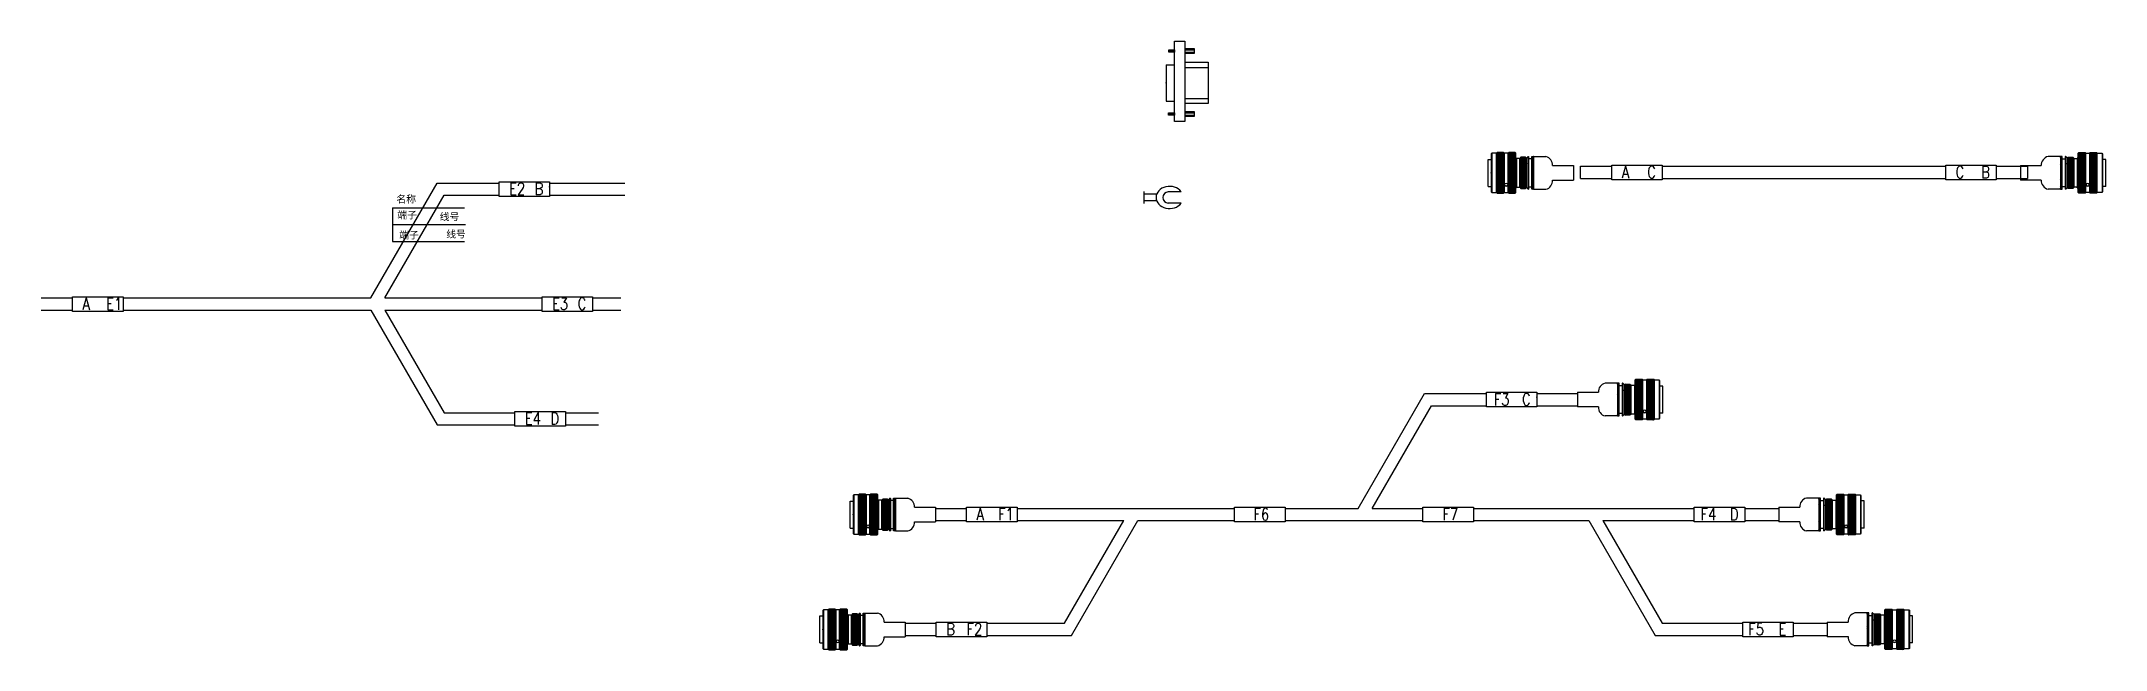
# Model space of a CAD drawing. Header units: inches. Extents: x -3640 to 2054, y -2291 to 954.
# Drawn here: x -142 to 717, y -142 to 111 of the extents above; entities that cross this region are included whole.
import ezdxf

# ---------------------------------------------------------------- set-up
doc = ezdxf.new("R2010")
doc.units = ezdxf.units.IN
doc.header["$MEASUREMENT"] = 0
for name, color, linetype in [('OUTLINE', 7, 'Continuous'), ('VFDL', 7, 'Continuous'), ('WORD', 210, 'Continuous')]:
    doc.layers.add(name, color=color, linetype=linetype)
doc.styles.add('HZ', font='txt', dxfattribs={"width": 0.8, "bigfont": 'HZDX'})
doc.styles.get("Standard").update_dxf_attribs({"font": ''})
doc.styles.add('端子表样式', font='simfang.ttf')
doc.styles.get('Standard').set_extended_font_data('SimSun')
pattern_1 = [(315, (-31.73584, 8.43554), (-0.265165, -0.265165), []), (225, (-31.73584, 8.43554), (-0.265165, 0.265165), [])]
pattern_2 = [(315, (-26.94783, 8.43554), (-0.265165, -0.265165), []), (225, (-26.94783, 8.43554), (-0.265165, 0.265165), [])]
pattern_3 = [(315, (-21.85336, 6.48468), (-0.265165, -0.265165), []), (225, (-21.85336, 6.48468), (-0.265165, 0.265165), [])]
pattern_4 = [(315, (-17.36915, 6.82643), (-0.265165, -0.265165), []), (225, (-17.36915, 6.82643), (-0.265165, 0.265165), [])]
pattern_5 = [(225, (31.73584, 8.43554), (0.265165, -0.265165), []), (315, (31.73584, 8.43554), (0.265165, 0.265165), [])]
pattern_6 = [(225, (17.36915, 6.82643), (0.265165, -0.265165), []), (315, (17.36915, 6.82643), (0.265165, 0.265165), [])]

# ---------------------------------------------------------------- blocks, each defined once
blk = doc.blocks.new('标题')
for p, q in [((0.01, 0.03), (0, -6.92)), ((0, -6.92), (30.4, -6.92))]:
    blk.add_line(p, q)
at = {"layer": 'OUTLINE', "color": 7}
for q in [(0.01, 0.03), (30.01, 0.03)]:
    blk.add_line((0.01, 0.03), q, dxfattribs=at)
at = {"layer": 'OUTLINE', "color": 7, "style": '端子表样式'}
for s, p in [('端子', (1.99, -4.42)), ('线号', (19.62, -5.13))]:
    blk.add_text(s, height=3, dxfattribs=at).set_placement(p)
at = {"layer": 'WORD', "color": 1, "style": '端子表样式'}
blk.add_attdef('名称', (1.61, 2.2), '', height=3, dxfattribs=at)
blk = doc.blocks.new('端子线号')
blk.add_line((0, 0), (0, -7))
at = {"layer": 'OUTLINE', "color": 7}
blk.add_line((0, -7), (30, -7), dxfattribs=at)
at = {"style": '端子表样式'}
blk.add_attdef('线号', (22.37, -5.44), '', height=2.97, dxfattribs=at)
at = {"layer": 'OUTLINE', "style": '端子表样式'}
blk.add_attdef('端子', (2.77, -5.83), '', height=3, dxfattribs=at)
blk = doc.blocks.new('dp1f3-y3')
at = {"lineweight": 30}
for p, q in [((0, 2.54), (0, -2.54)), ((0, 1.5), (5.47, 1.5)), ((15.53, 2.39), (10.16, 2.39)), ((5.43, -1.41), (0, -1.41)), ((15.53, -2.39), (10.16, -2.39))]:
    blk.add_line(p, q, dxfattribs=at)
blk.add_arc((10.4, 0), 2.4, 95.69104, 264.30896, dxfattribs=at)
blk.add_ellipse((10.75, 0), major_axis=(-5.59, 0), ratio=0.827161, start_param=3.684325, end_param=8.882045, dxfattribs=at)
blk = doc.blocks.new('dp1f3')
at = {"lineweight": 30}
for p, q in [((-3.3, 2.9), (24.3, 50.71)), ((2.55, 2.9), (27.23, 45.64)), ((24.3, 50.71), (50.08, 50.71)), ((27.23, 45.64), (50.08, 45.64)), ((71.08, 50.71), (102.43, 50.71)), ((71.08, 50.71), (71.08, 45.64)), ((71.08, 45.64), (102.43, 45.64)), ((-140.46, 2.9), (-127.46, 2.9)), ((-140.46, 2.9), (-127.46, 2.9)), ((-106.46, 2.9), (-3.3, 2.9)), ((2.55, 2.9), (67.95, 2.9)), ((88.95, 2.9), (100.78, 2.9)), ((-140.46, -2.17), (-127.46, -2.17)), ((-140.46, -2.17), (-127.46, -2.17)), ((-106.46, -2.17), (-3.3, -2.17)), ((-3.3, -2.17), (24.3, -49.98)), ((2.55, -2.17), (67.95, -2.17)), ((2.55, -2.17), (27.23, -44.91)), ((88.95, -2.17), (100.78, -2.17)), ((24.3, -49.98), (56.63, -49.98)), ((27.23, -44.91), (56.63, -44.91)), ((77.63, -44.38), (77.63, -49.45)), ((77.63, -44.91), (91.39, -44.91)), ((77.63, -49.98), (91.39, -49.98))]:
    blk.add_line(p, q, dxfattribs=at)
for points in [[(50.08, 51.24), (71.08, 51.24), (71.08, 45.14), (50.08, 45.14)], [(-127.46, 3.41), (-106.46, 3.41), (-106.46, -2.69), (-127.46, -2.69)], [(67.95, 3.41), (88.95, 3.41), (88.95, -2.69), (67.95, -2.69)], [(56.63, -44.38), (77.63, -44.38), (77.63, -50.48), (56.63, -50.48)]]:
    blk.add_lwpolyline(points, close=True, dxfattribs=at)
blk.add_point((71.08, 49.14), dxfattribs=at)
blk.add_point((71.08, 49.14), dxfattribs=at)
blk.add_point((71.08, 49.14), dxfattribs=at)
at = {"lineweight": 20, "style": 'HZ', "width": 0.8}
for s, p in [('E2', (54.22, 45.8)), ('B', (64.87, 45.8)), ('A', (-123.32, -2.03)), ('E1', (-113.42, -2.03)), ('E3', (72.1, -2.03)), ('C', (82.74, -2.03)), ('E4', (60.77, -49.82)), ('D', (71.41, -49.82))]:
    blk.add_text(s, height=5, dxfattribs=at).set_placement(p)
blk = doc.blocks.new('dpdg')
at = {"lineweight": 30}
for p, q in [((-91.6, -2.57), (-91.6, 2.5)), ((-91.6, 2.5), (-78.6, 2.5)), ((-91.6, 2.5), (-78.6, 2.5)), ((-57.6, 2.5), (60.4, 2.5)), ((81.4, 2.5), (94.4, 2.5)), ((81.4, 2.5), (94.4, 2.5)), ((94.4, 2.5), (94.4, -2.57)), ((-91.6, -2.57), (-78.6, -2.57)), ((-91.6, -2.57), (-78.6, -2.57)), ((-57.6, -2.57), (60.4, -2.57)), ((81.4, -2.57), (94.4, -2.57)), ((81.4, -2.57), (94.4, -2.57))]:
    blk.add_line(p, q, dxfattribs=at)
for points in [[(-78.6, 3.01), (-57.6, 3.01), (-57.6, -3.09), (-78.6, -3.09)], [(60.4, 3.03), (81.4, 3.03), (81.4, -3.07), (60.4, -3.07)]]:
    blk.add_lwpolyline(points, close=True, dxfattribs=at)
at = {"style": 'HZ', "width": 0.8}
for s, p in [('A', (-74.46, -2.43)), ('C', (-63.81, -2.43)), ('C', (64.51, -2.43)), ('B', (75.15, -2.43))]:
    blk.add_text(s, height=5, dxfattribs=at).set_placement(p)
blk = doc.blocks.new('dpdg-z1')
at = {"lineweight": 30}
h = blk.add_hatch(dxfattribs=at)
h.set_pattern_fill('ANSI37', color=256, scale=3, angle=540, style=0)
h.set_pattern_definition([(315, (-31.73584, 8.43554), (-0.265165, -0.265165), []), (225, (-31.73584, 8.43554), (-0.265165, 0.265165), [])])
h.paths.add_polyline_path([(-31.74, -8.44), (-29.07, -8.44), (-29.07, 8.44), (-31.74, 8.44)])
h = blk.add_hatch(dxfattribs=at)
h.set_pattern_fill('ANSI37', color=256, scale=3, angle=540, style=0)
h.set_pattern_definition([(315, (-26.94783, 8.43554), (-0.265165, -0.265165), []), (225, (-26.94783, 8.43554), (-0.265165, 0.265165), [])])
h.paths.add_polyline_path([(-26.95, -8.44), (-24.28, -8.44), (-24.28, 8.44), (-26.95, 8.44)])
h = blk.add_hatch(dxfattribs=at)
h.set_pattern_fill('ANSI37', color=256, scale=3, angle=540, style=0)
h.set_pattern_definition([(315, (-21.85336, 6.48468), (-0.265165, -0.265165), []), (225, (-21.85336, 6.48468), (-0.265165, 0.265165), [])])
h.paths.add_polyline_path([(-19.92, 6.48), (-21.85, 6.48), (-21.85, -6.48), (-19.92, -6.48)])
h = blk.add_hatch(dxfattribs=at)
h.set_pattern_fill('ANSI37', color=256, scale=3, angle=540, style=0)
h.set_pattern_definition([(315, (-17.36915, 6.82643), (-0.265165, -0.265165), []), (225, (-17.36915, 6.82643), (-0.265165, 0.265165), [])])
h.paths.add_polyline_path([(-17.37, 6.83), (-16.67, 6.83), (-16.67, -6.83), (-17.37, -6.83)])
for p, q in [((-35.5, 5.63), (-34.19, 5.63)), ((-35.5, -5.63), (-35.5, 5.63)), ((-33.97, 8.16), (-34.19, 7.94)), ((-34.19, 7.94), (-34.19, -7.94)), ((-31.74, 8.44), (-32.01, 8.16)), ((-31.74, -8.44), (-31.74, 8.44)), ((-29.07, 8.44), (-28.79, 8.16)), ((-26.95, 8.44), (-27.23, 8.16)), ((-26.95, -8.44), (-26.95, 8.44)), ((-24.28, 8.44), (-24, 8.16)), ((-24, -8.16), (-24, 8.16)), ((-23.66, 6.01), (-23.66, 6.17)), ((-21.85, 6.48), (-22.32, 6.01)), ((-21.85, -6.48), (-21.85, 6.48)), ((-19.92, 6.48), (-19.58, 6.14)), ((-18.9, 6.83), (-19.58, 6.14)), ((-19.58, -6.14), (-19.58, 6.14)), ((-18.9, -6.83), (-18.9, 6.83)), ((-18.9, 6.83), (-18.77, 6.83)), ((-18.77, -6.83), (-18.77, 6.83)), ((-18.77, 6.83), (-18.65, 6.7)), ((-18.65, 6.7), (-18.65, -6.7)), ((-17.37, 1.14), (-17.37, 5.8)), ((-16.67, 6.38), (-16.67, 6.83)), ((-16.67, 6.83), (-11.49, 6.83)), ((-8.68, 3.04), (0, 3.04)), ((0, 3.04), (0, -3.04)), ((-35.5, -5.63), (-34.19, -5.63)), ((-34.19, -7.94), (-33.97, -8.16)), ((-32.01, -8.16), (-31.74, -8.44)), ((-28.79, -8.16), (-29.07, -8.44)), ((-27.23, -8.16), (-26.95, -8.44)), ((-24, -8.16), (-24.28, -8.44)), ((-23.66, -6.17), (-23.66, -6.01)), ((-22.32, -6.01), (-21.85, -6.48)), ((-19.58, -6.14), (-19.92, -6.48)), ((-19.58, -6.14), (-18.9, -6.83)), ((-18.9, -6.83), (-18.77, -6.83)), ((-18.65, -6.7), (-18.77, -6.83)), ((-16.67, -6.83), (-16.67, -6.38)), ((-16.67, -6.83), (-11.49, -6.83)), ((-8.68, -3.04), (0, -3.04))]:
    blk.add_line(p, q, dxfattribs=at)
for points in [[(-33.97, -8.16), (-32.01, -8.16), (-32.01, 8.16), (-33.97, 8.16)], [(-31.74, -8.44), (-29.07, -8.44), (-29.07, 8.44), (-31.74, 8.44)], [(-28.79, -8.16), (-27.23, -8.16), (-27.23, 8.16), (-28.79, 8.16)], [(-26.95, -8.44), (-24.28, -8.44), (-24.28, 8.44), (-26.95, 8.44)], [(-23.66, -6.17), (-24, -6.17), (-24, 6.17), (-23.66, 6.17)], [(-22.32, 6.01), (-23.66, 6.01), (-23.66, -6.01), (-22.32, -6.01)], [(-21.85, -6.48), (-19.92, -6.48), (-19.92, 6.48), (-21.85, 6.48)], [(-18.65, -5.8), (-17.37, -5.8), (-17.37, 5.8), (-18.65, 5.8)], [(-16.67, -6.83), (-17.37, -6.83), (-17.37, 6.83), (-16.67, 6.83)]]:
    blk.add_lwpolyline(points, close=True, dxfattribs=at)
for centre, radius, start, end in [((-12.41, 3.21), 3.73, 357.24372, 75.80376), ((-28.01, -5.32), 0.854, 23.70215, 156.29785), ((-28.01, -4.63), 0.854, 203.70215, 336.29785), ((-28.01, -4.45), 0.943, 213.99777, 326.00223), ((-12.41, -3.21), 3.73, 284.19624, 2.75628)]:
    blk.add_arc(centre, radius, start, end, dxfattribs=at)
at = {"lineweight": 30, "extrusion": (0, 0, -1)}
blk.add_ellipse((-19.09, 3.83), major_axis=(-0.075, -0.107), ratio=0.554803, dxfattribs=at)
at = {"lineweight": 30}
for p in [(-34.19, 0), (-24, 0)]:
    blk.add_point(p, dxfattribs=at)
blk = doc.blocks.new('dpdg-y1')
at = {"lineweight": 30}
h = blk.add_hatch(dxfattribs=at)
h.set_pattern_fill('ANSI37', color=256, scale=3, angle=540, style=0)
h.set_pattern_definition([(225, (17.36915, 6.82643), (0.265165, -0.265165), []), (315, (17.36915, 6.82643), (0.265165, 0.265165), [])])
h.paths.add_polyline_path([(17.37, 6.83), (16.67, 6.83), (16.67, -6.83), (17.37, -6.83)])
h = blk.add_hatch(dxfattribs=at)
h.set_pattern_fill('ANSI37', color=256, scale=3, angle=540, style=0)
h.set_pattern_definition([(225, (21.85336, 6.48468), (0.265165, -0.265165), []), (315, (21.85336, 6.48468), (0.265165, 0.265165), [])])
h.paths.add_polyline_path([(19.92, -6.48), (21.85, -6.48), (21.85, 6.48), (19.92, 6.48)])
h = blk.add_hatch(dxfattribs=at)
h.set_pattern_fill('ANSI37', color=256, scale=3, angle=540, style=0)
h.set_pattern_definition([(225, (26.94783, 8.43554), (0.265165, -0.265165), []), (315, (26.94783, 8.43554), (0.265165, 0.265165), [])])
h.paths.add_polyline_path([(26.95, 8.44), (24.28, 8.44), (24.28, -8.44), (26.95, -8.44)])
h = blk.add_hatch(dxfattribs=at)
h.set_pattern_fill('ANSI37', color=256, scale=3, angle=540, style=0)
h.set_pattern_definition([(225, (31.73584, 8.43554), (0.265165, -0.265165), []), (315, (31.73584, 8.43554), (0.265165, 0.265165), [])])
h.paths.add_polyline_path([(31.74, 8.44), (29.07, 8.44), (29.07, -8.44), (31.74, -8.44)])
for p, q in [((0, 3.04), (0, -2.04)), ((0, 3.04), (0, -3.04)), ((0, 3.04), (8.68, 3.04)), ((16.67, 6.83), (11.49, 6.83)), ((16.67, 6.38), (16.67, 6.83)), ((17.37, 1.14), (17.37, 5.8)), ((18.77, 6.83), (18.65, 6.7)), ((18.65, 6.7), (18.65, -6.7)), ((18.77, -6.83), (18.77, 6.83)), ((18.9, 6.83), (18.77, 6.83)), ((18.9, 6.83), (19.58, 6.14)), ((18.9, -6.83), (18.9, 6.83)), ((19.92, 6.48), (19.58, 6.14)), ((19.58, -6.14), (19.58, 6.14)), ((21.85, 6.48), (22.32, 6.01)), ((21.85, -6.48), (21.85, 6.48)), ((23.66, 6.01), (23.66, 6.17)), ((24.28, 8.44), (24, 8.16)), ((24, -8.16), (24, 8.16)), ((26.95, -8.44), (26.95, 8.44)), ((26.95, 8.44), (27.23, 8.16)), ((29.07, 8.44), (28.79, 8.16)), ((31.74, -8.44), (31.74, 8.44)), ((31.74, 8.44), (32.01, 8.16)), ((33.97, 8.16), (34.19, 7.94)), ((34.19, 7.94), (34.19, -7.94)), ((35.5, 5.63), (34.19, 5.63)), ((35.5, -5.63), (35.5, 5.63)), ((8.68, -3.04), (0, -3.04)), ((16.67, -6.83), (11.49, -6.83)), ((16.67, -6.83), (16.67, -6.38)), ((18.65, -6.7), (18.77, -6.83)), ((18.9, -6.83), (18.77, -6.83)), ((19.58, -6.14), (18.9, -6.83)), ((19.58, -6.14), (19.92, -6.48)), ((22.32, -6.01), (21.85, -6.48)), ((23.66, -6.17), (23.66, -6.01)), ((24, -8.16), (24.28, -8.44)), ((27.23, -8.16), (26.95, -8.44)), ((28.79, -8.16), (29.07, -8.44)), ((32.01, -8.16), (31.74, -8.44)), ((34.19, -7.94), (33.97, -8.16)), ((35.5, -5.63), (34.19, -5.63))]:
    blk.add_line(p, q, dxfattribs=at)
for points in [[(16.67, -6.83), (17.37, -6.83), (17.37, 6.83), (16.67, 6.83)], [(18.65, -5.8), (17.37, -5.8), (17.37, 5.8), (18.65, 5.8)], [(21.85, -6.48), (19.92, -6.48), (19.92, 6.48), (21.85, 6.48)], [(22.32, 6.01), (23.66, 6.01), (23.66, -6.01), (22.32, -6.01)], [(23.66, -6.17), (24, -6.17), (24, 6.17), (23.66, 6.17)], [(26.95, -8.44), (24.28, -8.44), (24.28, 8.44), (26.95, 8.44)], [(28.79, -8.16), (27.23, -8.16), (27.23, 8.16), (28.79, 8.16)], [(31.74, -8.44), (29.07, -8.44), (29.07, 8.44), (31.74, 8.44)], [(33.97, -8.16), (32.01, -8.16), (32.01, 8.16), (33.97, 8.16)]]:
    blk.add_lwpolyline(points, close=True, dxfattribs=at)
for centre, radius, start, end in [((12.41, 3.21), 3.73, 104.19624, 182.75628), ((12.41, -3.21), 3.73, 177.24372, 255.80376), ((28.01, -5.32), 0.854, 23.70215, 156.29785), ((28.01, -4.63), 0.854, 203.70215, 336.29785), ((28.01, -4.45), 0.943, 213.99777, 326.00223)]:
    blk.add_arc(centre, radius, start, end, dxfattribs=at)
blk.add_ellipse((19.09, 3.83), major_axis=(0.075, -0.107), ratio=0.554803, dxfattribs=at)
for p in [(24, 0), (34.19, 0)]:
    blk.add_point(p, dxfattribs=at)
blk = doc.blocks.new('dp2f3')
at = {"lineweight": 30}
for p, q in [((-2.59, 2.65), (25.01, 50.47)), ((3.26, 2.65), (27.94, 45.4)), ((25.01, 50.47), (50.79, 50.47)), ((27.94, 45.4), (50.79, 45.4)), ((71.79, 50.47), (88.46, 50.47)), ((71.79, 50.47), (71.79, 45.4)), ((71.79, 45.4), (88.46, 45.4)), ((-178.6, 2.65), (-165.6, 2.65)), ((-178.6, 2.65), (-165.6, 2.65)), ((-144.6, 2.65), (-54.07, 2.65)), ((-33.07, 2.65), (-2.59, 2.65)), ((3.26, 2.65), (24.33, 2.65)), ((3.26, 2.65), (24.33, 2.65)), ((45.33, 2.65), (47.18, 2.65)), ((45.33, 2.65), (137.28, 2.65)), ((158.28, 2.65), (172.41, 2.65)), ((-178.6, -2.42), (-165.6, -2.42)), ((-178.6, -2.42), (-165.6, -2.42)), ((-144.6, -2.42), (-100.2, -2.42)), ((-124.88, -45.16), (-100.2, -2.42)), ((-121.95, -50.23), (-94.35, -2.42)), ((-94.35, -2.42), (-54.07, -2.42)), ((-33.07, -2.42), (24.33, -2.42)), ((45.33, -2.42), (93.34, -2.42)), ((93.34, -2.42), (120.95, -50.23)), ((99.2, -2.42), (137.28, -2.42)), ((99.2, -2.42), (123.87, -45.16)), ((158.28, -2.42), (172.41, -2.42)), ((-191.19, -45.16), (-178.19, -45.16)), ((-191.19, -45.16), (-178.19, -45.16)), ((-191.19, -45.16), (-178.19, -45.16)), ((-191.19, -50.23), (-178.19, -50.23)), ((-191.19, -50.23), (-178.19, -50.23)), ((-157.19, -45.16), (-124.88, -45.16)), ((-157.19, -50.23), (-121.95, -50.23)), ((120.95, -50.23), (157.47, -50.23)), ((123.87, -45.16), (157.47, -45.16)), ((178.47, -45.16), (192.6, -45.16)), ((178.47, -50.23), (192.6, -50.23))]:
    blk.add_line(p, q, dxfattribs=at)
for p, q in [((53.04, 2.65), (66.03, 2.65)), ((71.89, -2.42), (93.34, -2.42))]:
    blk.add_line(p, q)
for points in [[(50.79, 50.99), (71.79, 50.99), (71.79, 44.89), (50.79, 44.89)], [(-165.6, 3.16), (-144.6, 3.16), (-144.6, -2.94), (-165.6, -2.94)], [(-54.07, 3.16), (-33.07, 3.16), (-33.07, -2.94), (-54.07, -2.94)], [(24.33, 3.16), (45.33, 3.16), (45.33, -2.94), (24.33, -2.94)], [(137.28, 3.16), (158.28, 3.16), (158.28, -2.94), (137.28, -2.94)], [(-178.19, -44.65), (-157.19, -44.65), (-157.19, -50.75), (-178.19, -50.75)], [(157.47, -44.65), (178.47, -44.65), (178.47, -50.75), (157.47, -50.75)]]:
    blk.add_lwpolyline(points, close=True, dxfattribs=at)
blk.add_point((71.79, 48.9), dxfattribs=at)
blk.add_point((71.79, 48.9), dxfattribs=at)
blk.add_point((71.79, 48.9), dxfattribs=at)
at = {"lineweight": 20, "style": 'HZ', "width": 0.8}
for s, p in [('F3', (53.84, 45.55)), ('C', (65.57, 45.55)), ('A', (-161.46, -2.28)), ('F1', (-152.49, -2.28)), ('F6', (-46.16, -2.28)), ('F7', (32.49, -2.28)), ('F4', (139.91, -2.28)), ('D', (152.07, -2.28)), ('B', (-174.05, -50.09)), ('F2', (-165.57, -50.09)), ('F5', (159.74, -50.09)), ('E', (172.26, -50.09))]:
    blk.add_text(s, height=5, dxfattribs=at).set_placement(p)
blk = doc.blocks.new('dp2f3-z1')
at = {"lineweight": 30}
h = blk.add_hatch(dxfattribs=at)
h.set_pattern_fill('ANSI37', color=256, scale=3, angle=540, style=0)
h.set_pattern_definition(pattern_1)
h.paths.add_polyline_path([(-31.74, -8.44), (-29.07, -8.44), (-29.07, 8.44), (-31.74, 8.44)])
h = blk.add_hatch(dxfattribs=at)
h.set_pattern_fill('ANSI37', color=256, scale=3, angle=540, style=0)
h.set_pattern_definition(pattern_2)
h.paths.add_polyline_path([(-26.95, -8.44), (-24.28, -8.44), (-24.28, 8.44), (-26.95, 8.44)])
h = blk.add_hatch(dxfattribs=at)
h.set_pattern_fill('ANSI37', color=256, scale=3, angle=540, style=0)
h.set_pattern_definition(pattern_3)
h.paths.add_polyline_path([(-19.92, 6.48), (-21.85, 6.48), (-21.85, -6.48), (-19.92, -6.48)])
h = blk.add_hatch(dxfattribs=at)
h.set_pattern_fill('ANSI37', color=256, scale=3, angle=540, style=0)
h.set_pattern_definition(pattern_4)
h.paths.add_polyline_path([(-17.37, 6.83), (-16.67, 6.83), (-16.67, -6.83), (-17.37, -6.83)])
for p, q in [((-35.5, 5.63), (-34.19, 5.63)), ((-35.5, -5.63), (-35.5, 5.63)), ((-33.97, 8.16), (-34.19, 7.94)), ((-34.19, 7.94), (-34.19, -7.94)), ((-31.74, 8.44), (-32.01, 8.16)), ((-31.74, -8.44), (-31.74, 8.44)), ((-29.07, 8.44), (-28.79, 8.16)), ((-26.95, 8.44), (-27.23, 8.16)), ((-26.95, -8.44), (-26.95, 8.44)), ((-24.28, 8.44), (-24, 8.16)), ((-24, -8.16), (-24, 8.16)), ((-23.66, 6.01), (-23.66, 6.17)), ((-21.85, 6.48), (-22.32, 6.01)), ((-21.85, -6.48), (-21.85, 6.48)), ((-19.92, 6.48), (-19.58, 6.14)), ((-18.9, 6.83), (-19.58, 6.14)), ((-19.58, -6.14), (-19.58, 6.14)), ((-18.9, -6.83), (-18.9, 6.83)), ((-18.9, 6.83), (-18.77, 6.83)), ((-18.77, -6.83), (-18.77, 6.83)), ((-18.77, 6.83), (-18.65, 6.7)), ((-18.65, 6.7), (-18.65, -6.7)), ((-17.37, 1.14), (-17.37, 5.8)), ((-16.67, 6.38), (-16.67, 6.83)), ((-16.67, 6.83), (-11.49, 6.83)), ((-8.68, 3.04), (0, 3.04)), ((0, 3.04), (0, -3.04)), ((-35.5, -5.63), (-34.19, -5.63)), ((-34.19, -7.94), (-33.97, -8.16)), ((-32.01, -8.16), (-31.74, -8.44)), ((-28.79, -8.16), (-29.07, -8.44)), ((-27.23, -8.16), (-26.95, -8.44)), ((-24, -8.16), (-24.28, -8.44)), ((-23.66, -6.17), (-23.66, -6.01)), ((-22.32, -6.01), (-21.85, -6.48)), ((-19.58, -6.14), (-19.92, -6.48)), ((-19.58, -6.14), (-18.9, -6.83)), ((-18.9, -6.83), (-18.77, -6.83)), ((-18.65, -6.7), (-18.77, -6.83)), ((-16.67, -6.83), (-16.67, -6.38)), ((-16.67, -6.83), (-11.49, -6.83)), ((-8.68, -3.04), (0, -3.04))]:
    blk.add_line(p, q, dxfattribs=at)
for points in [[(-33.97, -8.16), (-32.01, -8.16), (-32.01, 8.16), (-33.97, 8.16)], [(-31.74, -8.44), (-29.07, -8.44), (-29.07, 8.44), (-31.74, 8.44)], [(-28.79, -8.16), (-27.23, -8.16), (-27.23, 8.16), (-28.79, 8.16)], [(-26.95, -8.44), (-24.28, -8.44), (-24.28, 8.44), (-26.95, 8.44)], [(-23.66, -6.17), (-24, -6.17), (-24, 6.17), (-23.66, 6.17)], [(-22.32, 6.01), (-23.66, 6.01), (-23.66, -6.01), (-22.32, -6.01)], [(-21.85, -6.48), (-19.92, -6.48), (-19.92, 6.48), (-21.85, 6.48)], [(-18.65, -5.8), (-17.37, -5.8), (-17.37, 5.8), (-18.65, 5.8)], [(-16.67, -6.83), (-17.37, -6.83), (-17.37, 6.83), (-16.67, 6.83)]]:
    blk.add_lwpolyline(points, close=True, dxfattribs=at)
for centre, radius, start, end in [((-12.41, 3.21), 3.73, 357.24372, 75.80376), ((-28.01, -5.32), 0.854, 23.70215, 156.29785), ((-28.01, -4.63), 0.854, 203.70215, 336.29785), ((-28.01, -4.45), 0.943, 213.99777, 326.00223), ((-12.41, -3.21), 3.73, 284.19624, 2.75628)]:
    blk.add_arc(centre, radius, start, end, dxfattribs=at)
at = {"lineweight": 30, "extrusion": (0, 0, -1)}
blk.add_ellipse((-19.09, 3.83), major_axis=(-0.075, -0.107), ratio=0.554803, dxfattribs=at)
at = {"lineweight": 30}
for p in [(-34.19, 0), (-24, 0)]:
    blk.add_point(p, dxfattribs=at)
blk = doc.blocks.new('dp2f3-z2')
at = {"lineweight": 30}
h = blk.add_hatch(dxfattribs=at)
h.set_pattern_fill('ANSI37', color=256, scale=3, angle=540, style=0)
h.set_pattern_definition(pattern_1)
h.paths.add_polyline_path([(-31.74, -8.44), (-29.07, -8.44), (-29.07, 8.44), (-31.74, 8.44)])
h = blk.add_hatch(dxfattribs=at)
h.set_pattern_fill('ANSI37', color=256, scale=3, angle=540, style=0)
h.set_pattern_definition(pattern_2)
h.paths.add_polyline_path([(-26.95, -8.44), (-24.28, -8.44), (-24.28, 8.44), (-26.95, 8.44)])
h = blk.add_hatch(dxfattribs=at)
h.set_pattern_fill('ANSI37', color=256, scale=3, angle=540, style=0)
h.set_pattern_definition(pattern_3)
h.paths.add_polyline_path([(-19.92, 6.48), (-21.85, 6.48), (-21.85, -6.48), (-19.92, -6.48)])
h = blk.add_hatch(dxfattribs=at)
h.set_pattern_fill('ANSI37', color=256, scale=3, angle=540, style=0)
h.set_pattern_definition(pattern_4)
h.paths.add_polyline_path([(-17.37, 6.83), (-16.67, 6.83), (-16.67, -6.83), (-17.37, -6.83)])
for p, q in [((-35.5, 5.63), (-34.19, 5.63)), ((-35.5, -5.63), (-35.5, 5.63)), ((-33.97, 8.16), (-34.19, 7.94)), ((-34.19, 7.94), (-34.19, -7.94)), ((-31.74, 8.44), (-32.01, 8.16)), ((-31.74, -8.44), (-31.74, 8.44)), ((-29.07, 8.44), (-28.79, 8.16)), ((-26.95, 8.44), (-27.23, 8.16)), ((-26.95, -8.44), (-26.95, 8.44)), ((-24.28, 8.44), (-24, 8.16)), ((-24, -8.16), (-24, 8.16)), ((-23.66, 6.01), (-23.66, 6.17)), ((-21.85, 6.48), (-22.32, 6.01)), ((-21.85, -6.48), (-21.85, 6.48)), ((-19.92, 6.48), (-19.58, 6.14)), ((-18.9, 6.83), (-19.58, 6.14)), ((-19.58, -6.14), (-19.58, 6.14)), ((-18.9, -6.83), (-18.9, 6.83)), ((-18.9, 6.83), (-18.77, 6.83)), ((-18.77, -6.83), (-18.77, 6.83)), ((-18.77, 6.83), (-18.65, 6.7)), ((-18.65, 6.7), (-18.65, -6.7)), ((-17.37, 1.14), (-17.37, 5.8)), ((-16.67, 6.38), (-16.67, 6.83)), ((-16.67, 6.83), (-11.49, 6.83)), ((-8.68, 3.04), (0, 3.04)), ((0, 3.04), (0, -3.04)), ((-35.5, -5.63), (-34.19, -5.63)), ((-34.19, -7.94), (-33.97, -8.16)), ((-32.01, -8.16), (-31.74, -8.44)), ((-28.79, -8.16), (-29.07, -8.44)), ((-27.23, -8.16), (-26.95, -8.44)), ((-24, -8.16), (-24.28, -8.44)), ((-23.66, -6.17), (-23.66, -6.01)), ((-22.32, -6.01), (-21.85, -6.48)), ((-19.58, -6.14), (-19.92, -6.48)), ((-19.58, -6.14), (-18.9, -6.83)), ((-18.9, -6.83), (-18.77, -6.83)), ((-18.65, -6.7), (-18.77, -6.83)), ((-16.67, -6.83), (-16.67, -6.38)), ((-16.67, -6.83), (-11.49, -6.83)), ((-8.68, -3.04), (0, -3.04))]:
    blk.add_line(p, q, dxfattribs=at)
for points in [[(-33.97, -8.16), (-32.01, -8.16), (-32.01, 8.16), (-33.97, 8.16)], [(-31.74, -8.44), (-29.07, -8.44), (-29.07, 8.44), (-31.74, 8.44)], [(-28.79, -8.16), (-27.23, -8.16), (-27.23, 8.16), (-28.79, 8.16)], [(-26.95, -8.44), (-24.28, -8.44), (-24.28, 8.44), (-26.95, 8.44)], [(-23.66, -6.17), (-24, -6.17), (-24, 6.17), (-23.66, 6.17)], [(-22.32, 6.01), (-23.66, 6.01), (-23.66, -6.01), (-22.32, -6.01)], [(-21.85, -6.48), (-19.92, -6.48), (-19.92, 6.48), (-21.85, 6.48)], [(-18.65, -5.8), (-17.37, -5.8), (-17.37, 5.8), (-18.65, 5.8)], [(-16.67, -6.83), (-17.37, -6.83), (-17.37, 6.83), (-16.67, 6.83)]]:
    blk.add_lwpolyline(points, close=True, dxfattribs=at)
for centre, radius, start, end in [((-12.41, 3.21), 3.73, 357.24372, 75.80376), ((-28.01, -5.32), 0.854, 23.70215, 156.29785), ((-28.01, -4.63), 0.854, 203.70215, 336.29785), ((-28.01, -4.45), 0.943, 213.99777, 326.00223), ((-12.41, -3.21), 3.73, 284.19624, 2.75628)]:
    blk.add_arc(centre, radius, start, end, dxfattribs=at)
at = {"lineweight": 30, "extrusion": (0, 0, -1)}
blk.add_ellipse((-19.09, 3.83), major_axis=(-0.075, -0.107), ratio=0.554803, dxfattribs=at)
at = {"lineweight": 30}
for p in [(-34.19, 0), (-24, 0)]:
    blk.add_point(p, dxfattribs=at)
blk = doc.blocks.new('dp2f3-y1')
at = {"lineweight": 30}
h = blk.add_hatch(dxfattribs=at)
h.set_pattern_fill('ANSI37', color=256, scale=3, angle=540, style=0)
h.set_pattern_definition([(225, (17.36915, 6.32635), (0.265165, -0.265165), []), (315, (17.36915, 6.32635), (0.265165, 0.265165), [])])
h.paths.add_polyline_path([(17.37, 6.33), (16.67, 6.33), (16.67, -7.33), (17.37, -7.33)])
h = blk.add_hatch(dxfattribs=at)
h.set_pattern_fill('ANSI37', color=256, scale=3, angle=540, style=0)
h.set_pattern_definition([(225, (21.85336, 5.9846), (0.265165, -0.265165), []), (315, (21.85336, 5.9846), (0.265165, 0.265165), [])])
h.paths.add_polyline_path([(19.92, -6.98), (21.85, -6.98), (21.85, 5.98), (19.92, 5.98)])
h = blk.add_hatch(dxfattribs=at)
h.set_pattern_fill('ANSI37', color=256, scale=3, angle=540, style=0)
h.set_pattern_definition([(225, (26.94783, 7.93545), (0.265165, -0.265165), []), (315, (26.94783, 7.93545), (0.265165, 0.265165), [])])
h.paths.add_polyline_path([(26.95, 7.94), (24.28, 7.94), (24.28, -8.94), (26.95, -8.94)])
h = blk.add_hatch(dxfattribs=at)
h.set_pattern_fill('ANSI37', color=256, scale=3, angle=540, style=0)
h.set_pattern_definition([(225, (31.73584, 7.93545), (0.265165, -0.265165), []), (315, (31.73584, 7.93545), (0.265165, 0.265165), [])])
h.paths.add_polyline_path([(31.74, 7.94), (29.07, 7.94), (29.07, -8.94), (31.74, -8.94)])
for p, q in [((0, 2.54), (0, -2.54)), ((0, 2.54), (0, -3.54)), ((0, 2.54), (8.68, 2.54)), ((16.67, 6.33), (11.49, 6.33)), ((16.67, 5.88), (16.67, 6.33)), ((17.37, 0.64), (17.37, 5.3)), ((18.77, 6.33), (18.65, 6.2)), ((18.65, 6.2), (18.65, -7.2)), ((18.77, -7.33), (18.77, 6.33)), ((18.9, 6.33), (18.77, 6.33)), ((18.9, 6.33), (19.58, 5.64)), ((18.9, -7.33), (18.9, 6.33)), ((19.92, 5.98), (19.58, 5.64)), ((19.58, -6.64), (19.58, 5.64)), ((21.85, 5.98), (22.32, 5.51)), ((21.85, -6.98), (21.85, 5.98)), ((23.66, 5.51), (23.66, 5.67)), ((24.28, 7.94), (24, 7.66)), ((24, -8.66), (24, 7.66)), ((26.95, -8.94), (26.95, 7.94)), ((26.95, 7.94), (27.23, 7.66)), ((29.07, 7.94), (28.79, 7.66)), ((31.74, -8.94), (31.74, 7.94)), ((31.74, 7.94), (32.01, 7.66)), ((33.97, 7.66), (34.19, 7.44)), ((34.19, 7.44), (34.19, -8.44)), ((35.5, 5.13), (34.19, 5.13)), ((35.5, -6.13), (35.5, 5.13)), ((8.68, -3.54), (0, -3.54)), ((16.67, -7.33), (11.49, -7.33)), ((16.67, -7.33), (16.67, -6.88)), ((18.65, -7.2), (18.77, -7.33)), ((18.9, -7.33), (18.77, -7.33)), ((19.58, -6.64), (18.9, -7.33)), ((19.58, -6.64), (19.92, -6.98)), ((22.32, -6.51), (21.85, -6.98)), ((23.66, -6.67), (23.66, -6.51)), ((34.19, -8.44), (33.97, -8.66)), ((35.5, -6.13), (34.19, -6.13)), ((24, -8.66), (24.28, -8.94)), ((27.23, -8.66), (26.95, -8.94)), ((28.79, -8.66), (29.07, -8.94)), ((32.01, -8.66), (31.74, -8.94))]:
    blk.add_line(p, q, dxfattribs=at)
for points in [[(16.67, -7.33), (17.37, -7.33), (17.37, 6.33), (16.67, 6.33)], [(18.65, -6.3), (17.37, -6.3), (17.37, 5.3), (18.65, 5.3)], [(21.85, -6.98), (19.92, -6.98), (19.92, 5.98), (21.85, 5.98)], [(22.32, 5.51), (23.66, 5.51), (23.66, -6.51), (22.32, -6.51)], [(23.66, -6.67), (24, -6.67), (24, 5.67), (23.66, 5.67)], [(26.95, -8.94), (24.28, -8.94), (24.28, 7.94), (26.95, 7.94)], [(28.79, -8.66), (27.23, -8.66), (27.23, 7.66), (28.79, 7.66)], [(31.74, -8.94), (29.07, -8.94), (29.07, 7.94), (31.74, 7.94)], [(33.97, -8.66), (32.01, -8.66), (32.01, 7.66), (33.97, 7.66)]]:
    blk.add_lwpolyline(points, close=True, dxfattribs=at)
for centre, radius, start, end in [((12.41, 2.71), 3.73, 104.19624, 182.75628), ((12.41, -3.71), 3.73, 177.24372, 255.80376), ((28.01, -5.82), 0.854, 23.70215, 156.29785), ((28.01, -5.13), 0.854, 203.70215, 336.29785), ((28.01, -4.95), 0.943, 213.99777, 326.00223)]:
    blk.add_arc(centre, radius, start, end, dxfattribs=at)
blk.add_ellipse((19.09, 3.33), major_axis=(0.075, -0.107), ratio=0.554803, dxfattribs=at)
for p in [(24, -0.5), (34.19, -0.5)]:
    blk.add_point(p, dxfattribs=at)
blk = doc.blocks.new('dp2f3-y2')
at = {"lineweight": 30}
h = blk.add_hatch(dxfattribs=at)
h.set_pattern_fill('ANSI37', color=256, scale=3, angle=540, style=0)
h.set_pattern_definition(pattern_6)
h.paths.add_polyline_path([(17.37, 6.83), (16.67, 6.83), (16.67, -6.83), (17.37, -6.83)])
h = blk.add_hatch(dxfattribs=at)
h.set_pattern_fill('ANSI37', color=256, scale=3, angle=540, style=0)
h.set_pattern_definition([(225, (21.85336, 6.48468), (0.265165, -0.265165), []), (315, (21.85336, 6.48468), (0.265165, 0.265165), [])])
h.paths.add_polyline_path([(19.92, -6.48), (21.85, -6.48), (21.85, 6.48), (19.92, 6.48)])
h = blk.add_hatch(dxfattribs=at)
h.set_pattern_fill('ANSI37', color=256, scale=3, angle=540, style=0)
h.set_pattern_definition([(225, (26.94783, 8.43554), (0.265165, -0.265165), []), (315, (26.94783, 8.43554), (0.265165, 0.265165), [])])
h.paths.add_polyline_path([(26.95, 8.44), (24.28, 8.44), (24.28, -8.44), (26.95, -8.44)])
h = blk.add_hatch(dxfattribs=at)
h.set_pattern_fill('ANSI37', color=256, scale=3, angle=540, style=0)
h.set_pattern_definition(pattern_5)
h.paths.add_polyline_path([(31.74, 8.44), (29.07, 8.44), (29.07, -8.44), (31.74, -8.44)])
for p, q in [((0, 3.04), (0, -2.04)), ((0, 3.04), (0, -3.04)), ((0, 3.04), (8.68, 3.04)), ((16.67, 6.83), (11.49, 6.83)), ((16.67, 6.38), (16.67, 6.83)), ((17.37, 1.14), (17.37, 5.8)), ((18.77, 6.83), (18.65, 6.7)), ((18.65, 6.7), (18.65, -6.7)), ((18.77, -6.83), (18.77, 6.83)), ((18.9, 6.83), (18.77, 6.83)), ((18.9, 6.83), (19.58, 6.14)), ((18.9, -6.83), (18.9, 6.83)), ((19.92, 6.48), (19.58, 6.14)), ((19.58, -6.14), (19.58, 6.14)), ((21.85, 6.48), (22.32, 6.01)), ((21.85, -6.48), (21.85, 6.48)), ((23.66, 6.01), (23.66, 6.17)), ((24.28, 8.44), (24, 8.16)), ((24, -8.16), (24, 8.16)), ((26.95, -8.44), (26.95, 8.44)), ((26.95, 8.44), (27.23, 8.16)), ((29.07, 8.44), (28.79, 8.16)), ((31.74, -8.44), (31.74, 8.44)), ((31.74, 8.44), (32.01, 8.16)), ((33.97, 8.16), (34.19, 7.94)), ((34.19, 7.94), (34.19, -7.94)), ((35.5, 5.63), (34.19, 5.63)), ((35.5, -5.63), (35.5, 5.63)), ((8.68, -3.04), (0, -3.04)), ((16.67, -6.83), (11.49, -6.83)), ((16.67, -6.83), (16.67, -6.38)), ((18.65, -6.7), (18.77, -6.83)), ((18.9, -6.83), (18.77, -6.83)), ((19.58, -6.14), (18.9, -6.83)), ((19.58, -6.14), (19.92, -6.48)), ((22.32, -6.01), (21.85, -6.48)), ((23.66, -6.17), (23.66, -6.01)), ((24, -8.16), (24.28, -8.44)), ((27.23, -8.16), (26.95, -8.44)), ((28.79, -8.16), (29.07, -8.44)), ((32.01, -8.16), (31.74, -8.44)), ((34.19, -7.94), (33.97, -8.16)), ((35.5, -5.63), (34.19, -5.63))]:
    blk.add_line(p, q, dxfattribs=at)
for points in [[(16.67, -6.83), (17.37, -6.83), (17.37, 6.83), (16.67, 6.83)], [(18.65, -5.8), (17.37, -5.8), (17.37, 5.8), (18.65, 5.8)], [(21.85, -6.48), (19.92, -6.48), (19.92, 6.48), (21.85, 6.48)], [(22.32, 6.01), (23.66, 6.01), (23.66, -6.01), (22.32, -6.01)], [(23.66, -6.17), (24, -6.17), (24, 6.17), (23.66, 6.17)], [(26.95, -8.44), (24.28, -8.44), (24.28, 8.44), (26.95, 8.44)], [(28.79, -8.16), (27.23, -8.16), (27.23, 8.16), (28.79, 8.16)], [(31.74, -8.44), (29.07, -8.44), (29.07, 8.44), (31.74, 8.44)], [(33.97, -8.16), (32.01, -8.16), (32.01, 8.16), (33.97, 8.16)]]:
    blk.add_lwpolyline(points, close=True, dxfattribs=at)
for centre, radius, start, end in [((12.41, 3.21), 3.73, 104.19624, 182.75628), ((12.41, -3.21), 3.73, 177.24372, 255.80376), ((28.01, -5.32), 0.854, 23.70215, 156.29785), ((28.01, -4.63), 0.854, 203.70215, 336.29785), ((28.01, -4.45), 0.943, 213.99777, 326.00223)]:
    blk.add_arc(centre, radius, start, end, dxfattribs=at)
blk.add_ellipse((19.09, 3.83), major_axis=(0.075, -0.107), ratio=0.554803, dxfattribs=at)
for p in [(24, 0), (34.19, 0)]:
    blk.add_point(p, dxfattribs=at)
at = {"layer": 'VFDL', "linetype": 'Continuous', "lineweight": 30}
blk.add_line((10.03, 6.09), (10.04, 6.07), dxfattribs=at)
blk = doc.blocks.new('dp2f3-y3')
at = {"lineweight": 30}
h = blk.add_hatch(dxfattribs=at)
h.set_pattern_fill('ANSI37', color=256, scale=3, angle=540, style=0)
h.set_pattern_definition(pattern_6)
h.paths.add_polyline_path([(17.37, 6.83), (16.67, 6.83), (16.67, -6.83), (17.37, -6.83)])
h = blk.add_hatch(dxfattribs=at)
h.set_pattern_fill('ANSI37', color=256, scale=3, angle=540, style=0)
h.set_pattern_definition([(225, (21.85336, 6.48468), (0.265165, -0.265165), []), (315, (21.85336, 6.48468), (0.265165, 0.265165), [])])
h.paths.add_polyline_path([(19.92, -6.48), (21.85, -6.48), (21.85, 6.48), (19.92, 6.48)])
h = blk.add_hatch(dxfattribs=at)
h.set_pattern_fill('ANSI37', color=256, scale=3, angle=540, style=0)
h.set_pattern_definition([(225, (26.94783, 8.43554), (0.265165, -0.265165), []), (315, (26.94783, 8.43554), (0.265165, 0.265165), [])])
h.paths.add_polyline_path([(26.95, 8.44), (24.28, 8.44), (24.28, -8.44), (26.95, -8.44)])
h = blk.add_hatch(dxfattribs=at)
h.set_pattern_fill('ANSI37', color=256, scale=3, angle=540, style=0)
h.set_pattern_definition(pattern_5)
h.paths.add_polyline_path([(31.74, 8.44), (29.07, 8.44), (29.07, -8.44), (31.74, -8.44)])
for p, q in [((0, 3.04), (0, -2.04)), ((0, 3.04), (0, -3.04)), ((0, 3.04), (8.68, 3.04)), ((16.67, 6.83), (11.49, 6.83)), ((16.67, 6.38), (16.67, 6.83)), ((17.37, 1.14), (17.37, 5.8)), ((18.77, 6.83), (18.65, 6.7)), ((18.65, 6.7), (18.65, -6.7)), ((18.77, -6.83), (18.77, 6.83)), ((18.9, 6.83), (18.77, 6.83)), ((18.9, 6.83), (19.58, 6.14)), ((18.9, -6.83), (18.9, 6.83)), ((19.92, 6.48), (19.58, 6.14)), ((19.58, -6.14), (19.58, 6.14)), ((21.85, 6.48), (22.32, 6.01)), ((21.85, -6.48), (21.85, 6.48)), ((23.66, 6.01), (23.66, 6.17)), ((24.28, 8.44), (24, 8.16)), ((24, -8.16), (24, 8.16)), ((26.95, -8.44), (26.95, 8.44)), ((26.95, 8.44), (27.23, 8.16)), ((29.07, 8.44), (28.79, 8.16)), ((31.74, -8.44), (31.74, 8.44)), ((31.74, 8.44), (32.01, 8.16)), ((33.97, 8.16), (34.19, 7.94)), ((34.19, 7.94), (34.19, -7.94)), ((35.5, 5.63), (34.19, 5.63)), ((35.5, -5.63), (35.5, 5.63)), ((8.68, -3.04), (0, -3.04)), ((16.67, -6.83), (11.49, -6.83)), ((16.67, -6.83), (16.67, -6.38)), ((18.65, -6.7), (18.77, -6.83)), ((18.9, -6.83), (18.77, -6.83)), ((19.58, -6.14), (18.9, -6.83)), ((19.58, -6.14), (19.92, -6.48)), ((22.32, -6.01), (21.85, -6.48)), ((23.66, -6.17), (23.66, -6.01)), ((24, -8.16), (24.28, -8.44)), ((27.23, -8.16), (26.95, -8.44)), ((28.79, -8.16), (29.07, -8.44)), ((32.01, -8.16), (31.74, -8.44)), ((34.19, -7.94), (33.97, -8.16)), ((35.5, -5.63), (34.19, -5.63))]:
    blk.add_line(p, q, dxfattribs=at)
for points in [[(16.67, -6.83), (17.37, -6.83), (17.37, 6.83), (16.67, 6.83)], [(18.65, -5.8), (17.37, -5.8), (17.37, 5.8), (18.65, 5.8)], [(21.85, -6.48), (19.92, -6.48), (19.92, 6.48), (21.85, 6.48)], [(22.32, 6.01), (23.66, 6.01), (23.66, -6.01), (22.32, -6.01)], [(23.66, -6.17), (24, -6.17), (24, 6.17), (23.66, 6.17)], [(26.95, -8.44), (24.28, -8.44), (24.28, 8.44), (26.95, 8.44)], [(28.79, -8.16), (27.23, -8.16), (27.23, 8.16), (28.79, 8.16)], [(31.74, -8.44), (29.07, -8.44), (29.07, 8.44), (31.74, 8.44)], [(33.97, -8.16), (32.01, -8.16), (32.01, 8.16), (33.97, 8.16)]]:
    blk.add_lwpolyline(points, close=True, dxfattribs=at)
for centre, radius, start, end in [((12.41, 3.21), 3.73, 104.19624, 182.75628), ((12.41, -3.21), 3.73, 177.24372, 255.80376), ((28.01, -5.32), 0.854, 23.70215, 156.29785), ((28.01, -4.63), 0.854, 203.70215, 336.29785), ((28.01, -4.45), 0.943, 213.99777, 326.00223)]:
    blk.add_arc(centre, radius, start, end, dxfattribs=at)
blk.add_ellipse((19.09, 3.83), major_axis=(0.075, -0.107), ratio=0.554803, dxfattribs=at)
for p in [(24, 0), (34.19, 0)]:
    blk.add_point(p, dxfattribs=at)
blk = doc.blocks.new('dp1f3-y2')
at = {"color": 0, "lineweight": 30}
for p, q in [((3.56, -7.53), (3.56, 17.33)), ((3.56, 17.33), (7.75, 17.33)), ((7.75, 17.33), (7.75, -16.05)), ((1.09, 12.82), (1.09, 13.73)), ((1.09, 13.72), (3.56, 13.72)), ((3.56, 12.82), (1.09, 12.82)), ((1.1, 13.72), (1.25, 12.83)), ((1.38, 13.72), (1.54, 12.83)), ((1.69, 13.72), (1.84, 12.82)), ((2.02, 13.72), (2.17, 12.83)), ((2.34, 13.72), (2.49, 12.82)), ((2.67, 13.72), (2.82, 12.82)), ((2.99, 13.72), (3.14, 12.82)), ((3.29, 13.72), (3.45, 12.82)), ((3.56, 13.72), (3.56, 12.82)), ((7.74, 8.69), (17.47, 8.69)), ((7.77, 14.32), (11.7, 14.32)), ((7.77, 13.75), (11.69, 13.75)), ((7.77, 12.83), (11.71, 12.83)), ((11.7, 12.25), (7.78, 12.25)), ((11.7, 14.32), (11.7, 12.25)), ((0, 7.53), (0, -7.53)), ((0.07, 7.59), (3.56, 7.59)), ((7.76, 6.38), (17.47, 6.38)), ((0, -7.53), (3.56, -7.53)), ((3.56, -16.05), (3.56, -7.53)), ((17.47, -8.51), (7.75, -8.51)), ((7.78, -6.53), (17.47, -6.53)), ((1.08, -12.5), (3.56, -12.5)), ((1.08, -13.4), (1.08, -12.5)), ((3.56, -13.4), (1.08, -13.4)), ((1.09, -12.5), (1.24, -13.4)), ((1.38, -12.5), (1.53, -13.4)), ((1.53, -12.5), (1.68, -13.4)), ((1.84, -12.5), (2, -13.4)), ((2.18, -12.5), (2.33, -13.4)), ((2.51, -12.5), (2.66, -13.4)), ((2.83, -12.51), (2.98, -13.4)), ((3.15, -12.5), (3.3, -13.4)), ((3.43, -12.5), (3.55, -13.23)), ((3.56, -12.5), (3.56, -13.4)), ((7.75, -16.05), (3.56, -16.05)), ((7.76, -11.87), (11.69, -11.87)), ((7.76, -12.43), (11.68, -12.43)), ((7.76, -13.36), (11.7, -13.36)), ((11.69, -13.93), (7.77, -13.93)), ((11.69, -11.87), (11.69, -13.93))]:
    blk.add_line(p, q, dxfattribs=at)
at = {"lineweight": 30}
blk.add_line((17.47, 8.69), (17.47, -8.51), dxfattribs=at)
at = {"color": 0}
blk.add_arc((0.06, 7.53), 0.0618, 85.85326, 180.37922, dxfattribs=at)
at = {"lineweight": 30}
blk.add_point((0, 0), dxfattribs=at)

msp = doc.modelspace()

# ---------------------------------------------------------------- block references
for name, p in [('dp1f3-y2', (326.03, 93.83)), ('dpdg-z1', (495.58, 56.38)), ('dpdg-y1', (681.58, 56.39)), ('dp1f3', (-1.61, 1.44)), ('dpdg', (590.1, 56.62)), ('dp1f3-y3', (316.72, 46.14)), ('dp2f3-y1', (497.25, -37.48)), ('dp2f3', (408.6, -85.94)), ('dp2f3-z1', (230.03, -85.84)), ('dp2f3-y2', (581.04, -85.81)), ('dp2f3-z2', (217.4, -133.66)), ('dp2f3-y3', (601.18, -133.62))]:
    msp.add_blockref(name, p)
ref = msp.add_blockref('标题', (4.1, 41.76))
ref.add_attrib('名称', '名称', (5.71, 43.96), dxfattribs={"layer": 'WORD', "color": 1, "height": 3})
ref = msp.add_blockref('端子线号', (4.1, 34.84))
ref.add_attrib('线号', '线号', (26.47, 29.4), dxfattribs={"height": 2.974})
ref.add_attrib('端子', '端子', (6.87, 29.01), dxfattribs={"layer": 'OUTLINE', "height": 3})

doc.saveas('drawing.dxf')
